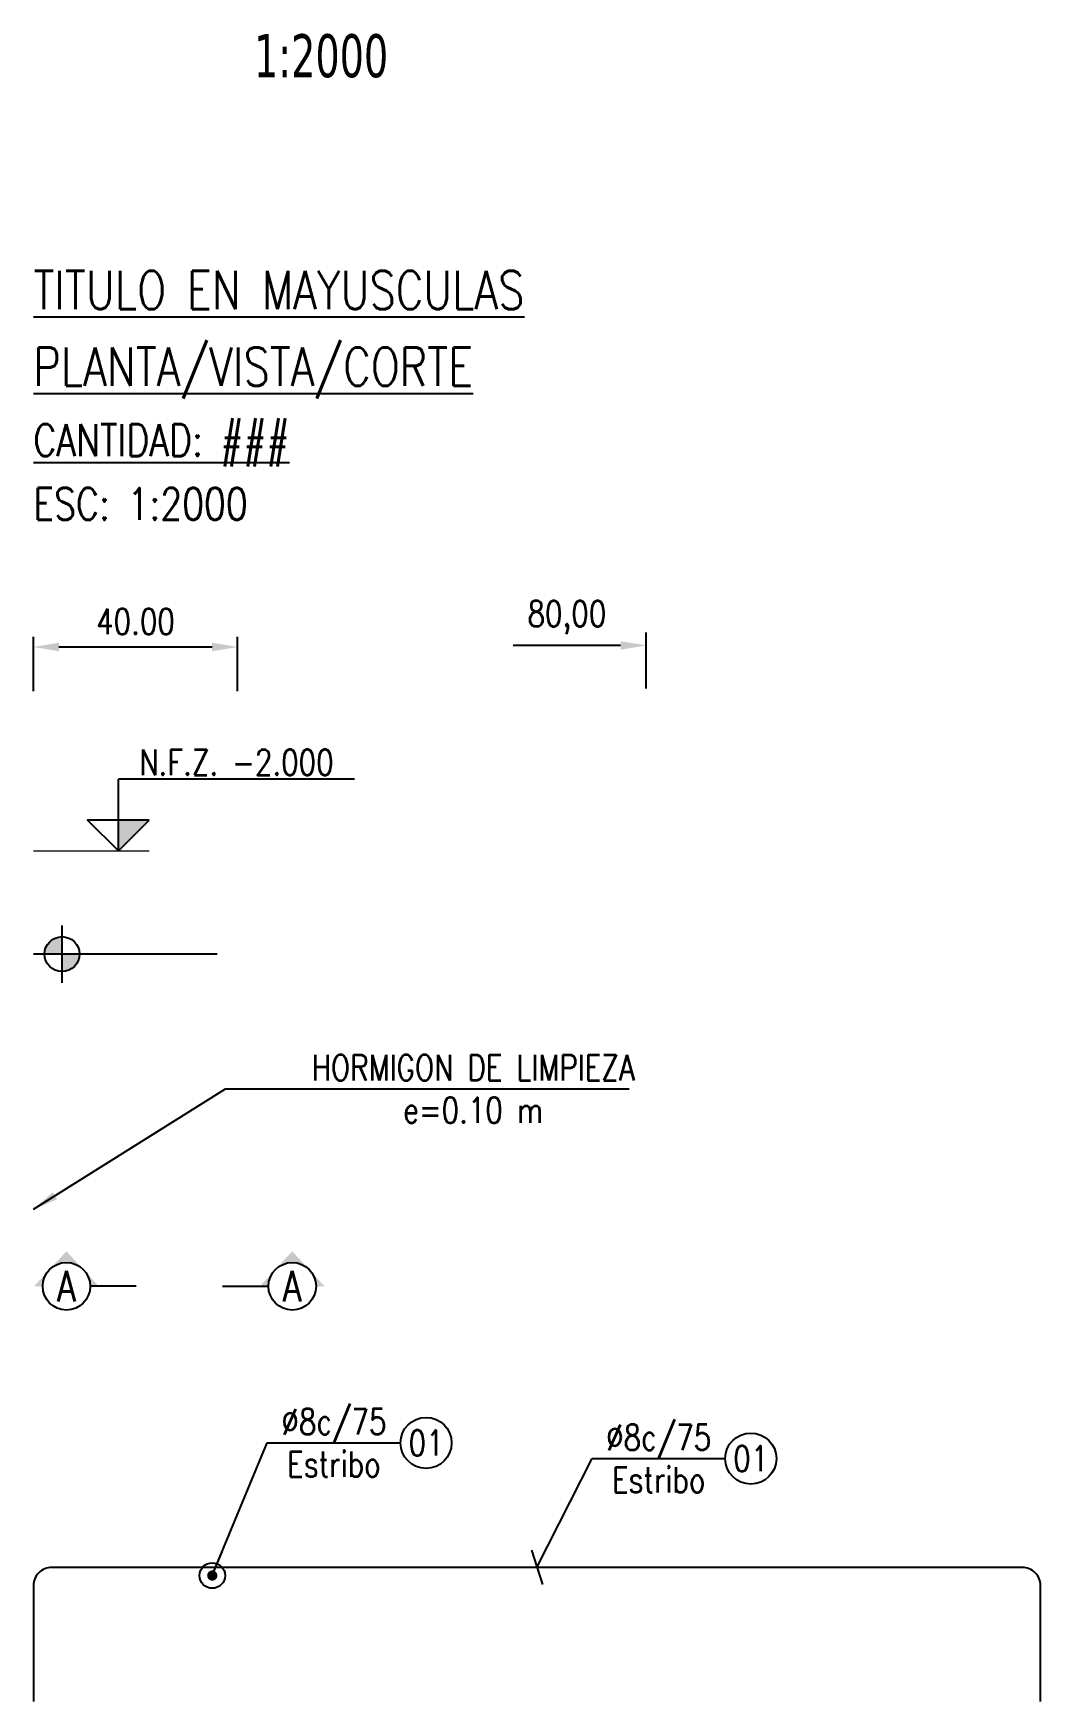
# Model space of a CAD drawing. Header units: millimetres. Extents: x -725228 to 10849, y -8846583 to 5995.
# Drawn here: x -633.3 to -436, y 648.2 to 974.9 of the extents above; entities that cross this region are included whole.
import ezdxf

# ---------------------------------------------------------------- set-up
doc = ezdxf.new("R2010")
doc.units = ezdxf.units.MM
doc.header["$PDMODE"] = 35
doc.header["$PDSIZE"] = 1
doc.layers.add('00-SIMB', color=1, linetype='Continuous', lineweight=0)
for name, color, linetype in [('CI-Armaduras', 4, 'Continuous'), ('CI-Posiciones', 3, 'Continuous'), ('GE-Cotas', 1, 'Continuous'), ('GE-Simbologia', 2, 'Continuous'), ('GE-Textos', 3, 'Continuous'), ('GE-Titulos', 4, 'Continuous'), ('ZZ-Rotulo-Textos', 7, 'Continuous')]:
    doc.layers.add(name, color=color, linetype=linetype)
doc.styles.add('Romans', font='romans.shx', dxfattribs={"width": 0.8})
doc.styles.add('Romans PF', font='romans.shx', dxfattribs={"width": 0.8})
doc.styles.add('Tahoma', font='tahoma.ttf', dxfattribs={"width": 0.75})
doc.dimstyles.new('1-25', dxfattribs={"dimscale": 25, "dimtxt": 2.5, "dimasz": 2.5, "dimexe": 1.25, "dimexo": 1.25, "dimgap": 1.25, "dimtad": 1, "dimdec": 0, "dimzin": 12, "dimtxsty": 'Romans PF', "dimcen": 0, "dimclrd": 2, "dimclre": 2, "dimclrt": 3, "dimadec": 0, "dimazin": 3, "dimtfac": 1, "dimtdec": 0, "dimtmove": 0, "dimatfit": 3, "dimfxl": 1, "dimlwd": -1, "dimlwe": -1, "dimarcsym": 0})
doc.dimstyles.new('COTAS GENERAL', dxfattribs={"dimscale": 0.1, "dimtxt": 2.5, "dimasz": 2.5, "dimexe": 1, "dimexo": 1, "dimgap": 1.25, "dimtad": 1, "dimzin": 1, "dimdsep": 46, "dimtxsty": 'Romans', "dimcen": 1, "dimclrd": 2, "dimclre": 1, "dimclrt": 3, "dimaunit": 1, "dimadec": 3, "dimazin": 0, "dimtfac": 1, "dimtix": 1, "dimtmove": 0, "dimatfit": 0, "dimfxl": 1.5, "dimtolj": 1, "dimarcsym": 0})
doc.dimstyles.new('COTAS REPLANTEO', dxfattribs={"dimscale": 0.1, "dimtxt": 2.5, "dimasz": 2.5, "dimexe": 1.25, "dimexo": 1.25, "dimgap": 1.25, "dimtad": 1, "dimjust": 1, "dimzin": 1, "dimtxsty": 'Romans PF', "dimcen": 0, "dimse2": 1, "dimsd2": 1, "dimclrd": 2, "dimclre": 1, "dimclrt": 3, "dimadec": 0, "dimazin": 3, "dimtfac": 1, "dimtmove": 0, "dimatfit": 3, "dimfxl": 1, "dimlwd": -1, "dimlwe": -1, "dimarcsym": 0})

msp = doc.modelspace()

# ---------------------------------------------------------------- texts
at = {"layer": 'CI-Posiciones', "char_height": 5, "attachment_point": 5, "style": 'Romans'}
for s, insert, width in [('%%C8c/75\\PEstribo', (-574.449, 698.849), 48.50258), ('%%C8c/75\\PEstribo', (-510.849, 695.78), 48.50258), ('01', (-556.399, 698.841), 5.33333), ('01', (-492.799, 695.773), 5.33333)]:
    msp.add_mtext(s, dxfattribs=dict(at, insert=insert, width=width))
at = {"layer": 'GE-Textos', "style": 'Romans'}
for s, insert, char_height, width, attachment_point in [('N.F.Z. -2.000', (-593.531, 829.644), 5, 48.50258, 8), ('A', (-626.841, 729.522), 6, 58.20309, 5), ('A', (-582.613, 729.522), 6, 58.20309, 5)]:
    msp.add_mtext(s, dxfattribs=dict(at, insert=insert, char_height=char_height, width=width, attachment_point=attachment_point))
at = {"layer": 'GE-Textos', "insert": (-556.141, 768.183), "char_height": 5, "attachment_point": 5, "style": 'Romans'}
msp.add_mtext('\\pi17.904;HORMIGON DE LIMPIEZA\\Pe=0.10 m ', dxfattribs=at)
at = {"layer": 'GE-Titulos', "insert": (-633.317, 904.015), "char_height": 10, "width": 713.55582, "attachment_point": 4, "line_spacing_factor": 1.200001, "style": 'Romans PF'}
msp.add_mtext('{\\H0.75x;\\LTITULO EN MAYUSCULAS\\PPLANTA/VISTA/CORTE\\P\\H0.83333x;\\C3;CANTIDAD: ###\\P\\lESC: 1:2000}', dxfattribs=at)
at = {"layer": 'ZZ-Rotulo-Textos', "style": 'Tahoma', "width": 0.75}
msp.add_text('1:2000', height=8.4375, dxfattribs=at).set_placement((-590.086, 966.329))

# ---------------------------------------------------------------- blocks, each defined once
blk = doc.blocks.new('*D77')
at = {"layer": 'Defpoints', "color": 0, "transparency": 16777216}
for p in [(-593.32, 854.73), (-633.32, 844.09), (-593.32, 844.09)]:
    blk.add_point(p, dxfattribs=at)
at = {"layer": 'GE-Cotas', "color": 1, "lineweight": -2, "transparency": 16777216}
for p, q in [((-633.32, 846.09), (-633.32, 856.73)), ((-593.32, 846.09), (-593.32, 856.73))]:
    blk.add_line(p, q, dxfattribs=at)
at = {"layer": 'GE-Cotas', "color": 2, "lineweight": -2, "transparency": 16777216}
blk.add_line((-628.32, 854.73), (-598.32, 854.73), dxfattribs=at)
at = {"layer": 'GE-Cotas', "color": 2, "transparency": 16777216}
for points in [[(-628.32, 855.57), (-628.32, 853.9), (-633.32, 854.73)], [(-598.32, 855.57), (-598.32, 853.9), (-593.32, 854.73)]]:
    blk.add_solid(points, dxfattribs=at)
at = {"layer": 'GE-Cotas', "color": 3, "transparency": 16777216, "insert": (-613.32, 859.73), "char_height": 5, "attachment_point": 5, "style": 'Romans'}
blk.add_mtext('\\A1;40.00', dxfattribs=at)
blk = doc.blocks.new('*D78')
at = {"layer": 'Defpoints', "color": 0, "transparency": 16777216}
for p in [(-593.32, 855.04), (-593.32, 844.09), (-513.32, 844.09)]:
    blk.add_point(p, dxfattribs=at)
at = {"layer": 'GE-Cotas', "color": 1, "transparency": 16777216}
blk.add_line((-513.32, 846.59), (-513.32, 857.54), dxfattribs=at)
at = {"layer": 'GE-Cotas', "color": 2, "transparency": 16777216}
blk.add_line((-518.32, 855.04), (-539.32, 855.04), dxfattribs=at)
blk.add_solid([(-518.32, 855.87), (-518.32, 854.2), (-513.32, 855.04)], dxfattribs=at)
at = {"layer": 'GE-Cotas', "color": 3, "transparency": 16777216, "insert": (-528.82, 860.51), "char_height": 5, "attachment_point": 5, "style": 'Romans PF'}
blk.add_mtext('80,00', dxfattribs=at)

# ---------------------------------------------------------------- dimensions: what is measured, and where the dimension line sits
at = {"layer": 'GE-Cotas'}
for base, p1, dimstyle, override, picture, middle in [((-593.317, 854.734), (-633.317, 844.09), 'COTAS GENERAL', {"dimscale": 2, "dimdec": 2, "dimzin": 1}, '*D77', (-613.317, 859.734)), ((-593.317, 855.037), (-513.317, 844.09), 'COTAS REPLANTEO', {"dimscale": 2, "dimdec": 2, "dimzin": 0}, '*D78', (-528.817, 860.513))]:
    dim = msp.add_linear_dim(base=base, p1=p1, p2=(-593.317, 844.09), dimstyle=dimstyle, override=override, dxfattribs=at)
    dim.commit()
    dim.dimension.update_dxf_attribs({"geometry": picture, "text_midpoint": middle})

# ---------------------------------------------------------------- hatches: boundary and pattern name
at = {"layer": 'GE-Simbologia'}
h = msp.add_hatch(color=2, dxfattribs=at)
h.paths.add_polyline_path([(-627.692, 794.573), (-624.267, 794.573, -0.4142136), (-627.692, 791.149)])
h.paths.add_polyline_path([(-627.692, 794.573), (-631.116, 794.573, -0.4142136), (-627.692, 797.998)])
h = msp.add_hatch(color=256, dxfattribs=at)
h.paths.add_polyline_path([(-623.55, 732.813), (-626.841, 736.374), (-630.132, 732.813, -0.1989124), (-626.841, 734.177, -0.1989124)])
h.paths.add_polyline_path([(-622.187, 729.522), (-620.507, 729.522), (-623.302, 732.545, -0.1785979)])
h.paths.add_polyline_path([(-631.495, 729.522, -0.1785979), (-630.38, 732.545), (-633.175, 729.522)])
h = msp.add_hatch(color=256, dxfattribs=at)
h.paths.add_polyline_path([(-585.904, 732.813), (-582.613, 736.374), (-579.322, 732.813, 0.1989124), (-582.613, 734.177, 0.1989124)])
h.paths.add_polyline_path([(-587.267, 729.522), (-588.947, 729.522), (-586.152, 732.545, 0.1785979)])
h.paths.add_polyline_path([(-577.958, 729.522, 0.1785979), (-579.074, 732.545), (-576.279, 729.522)])

# ---------------------------------------------------------------- linework, layer by layer
at = {"layer": '00-SIMB'}
msp.add_line((-633.317, 814.796), (-610.611, 814.796), dxfattribs=at)
at = {"layer": 'CI-Armaduras'}
msp.add_lwpolyline([(-436.039, 648.165), (-436.039, 670.858, 0.4142136), (-439.639, 674.458), (-629.717, 674.458, 0.4142136), (-633.317, 670.858), (-633.317, 648.165)], format="xyb", dxfattribs=at)
at = {"layer": 'CI-Armaduras', "const_width": 1}
msp.add_lwpolyline([(-598.778, 672.858, 1), (-597.778, 672.858, 1)], format="xyb", close=True, dxfattribs=at)
at = {"layer": 'CI-Posiciones'}
for centre in [(-556.399, 698.841), (-492.799, 695.773)]:
    msp.add_circle(centre, 5, dxfattribs=at)
at = {"layer": 'GE-Simbologia', "color": 2}
for p, q in [((-616.659, 814.796), (-616.659, 828.844)), ((-570.403, 828.844), (-616.659, 828.844)), ((-627.692, 788.949), (-627.692, 800.198)), ((-597.328, 794.573), (-633.317, 794.573))]:
    msp.add_line(p, q, dxfattribs=at)
at = {"layer": 'GE-Simbologia'}
for p, q in [((-613.184, 729.522), (-622.187, 729.522)), ((-596.27, 729.522), (-587.267, 729.522))]:
    msp.add_line(p, q, dxfattribs=at)
at = {"layer": 'GE-Simbologia', "color": 2}
msp.add_lwpolyline([(-610.611, 820.844), (-622.707, 820.844), (-616.659, 814.796), (-610.611, 820.844)], dxfattribs=at)
msp.add_circle((-627.692, 794.573), 3.424, dxfattribs=at)
at = {"layer": 'GE-Simbologia'}
for centre in [(-626.841, 729.522), (-582.613, 729.522)]:
    msp.add_circle(centre, 4.654, dxfattribs=at)
at = {"layer": 'GE-Simbologia', "color": 2}
msp.add_solid([(-616.659, 814.796), (-616.659, 820.844), (-610.611, 820.844)], dxfattribs=at)

msp.set_redraw_order([(e.dxf.handle, doc.entitydb.next_handle()) for e in msp.query("TEXT MTEXT ATTDEF DIMENSION ARC_DIMENSION")])  # texts and dimensions are drawn at this point

# ---------------------------------------------------------------- leaders
at = {"layer": 'GE-Simbologia'}
msp.add_leader([(-633.317, 744.59), (-595.68, 768.183), (-516.602, 768.183)], dimstyle='COTAS REPLANTEO', override={"dimscale": 2, "dimtxt": 2, "dimexe": 0.5, "dimexo": 1, "dimgap": 0.5, "dimzin": 0, "dimdsep": 46}, dxfattribs=at)
at = {"layer": 'GE-Simbologia', "ltscale": 0.2}
for points, override in [([(-598.278, 672.858), (-587.499, 698.848), (-561.399, 698.85)], {"dimscale": 2, "dimasz": 2.5, "dimgap": 1.25, "dimtad": 0, "dimldrblk": 'Origin'}), ([(-534.678, 674.458), (-523.899, 695.779), (-497.799, 695.781)], {"dimscale": 2, "dimasz": 2.5, "dimgap": 1.25, "dimtad": 0, "dimldrblk": 'Oblique'})]:
    msp.add_leader(points, dimstyle='1-25', override=override, dxfattribs=at)

doc.saveas('drawing.dxf')
